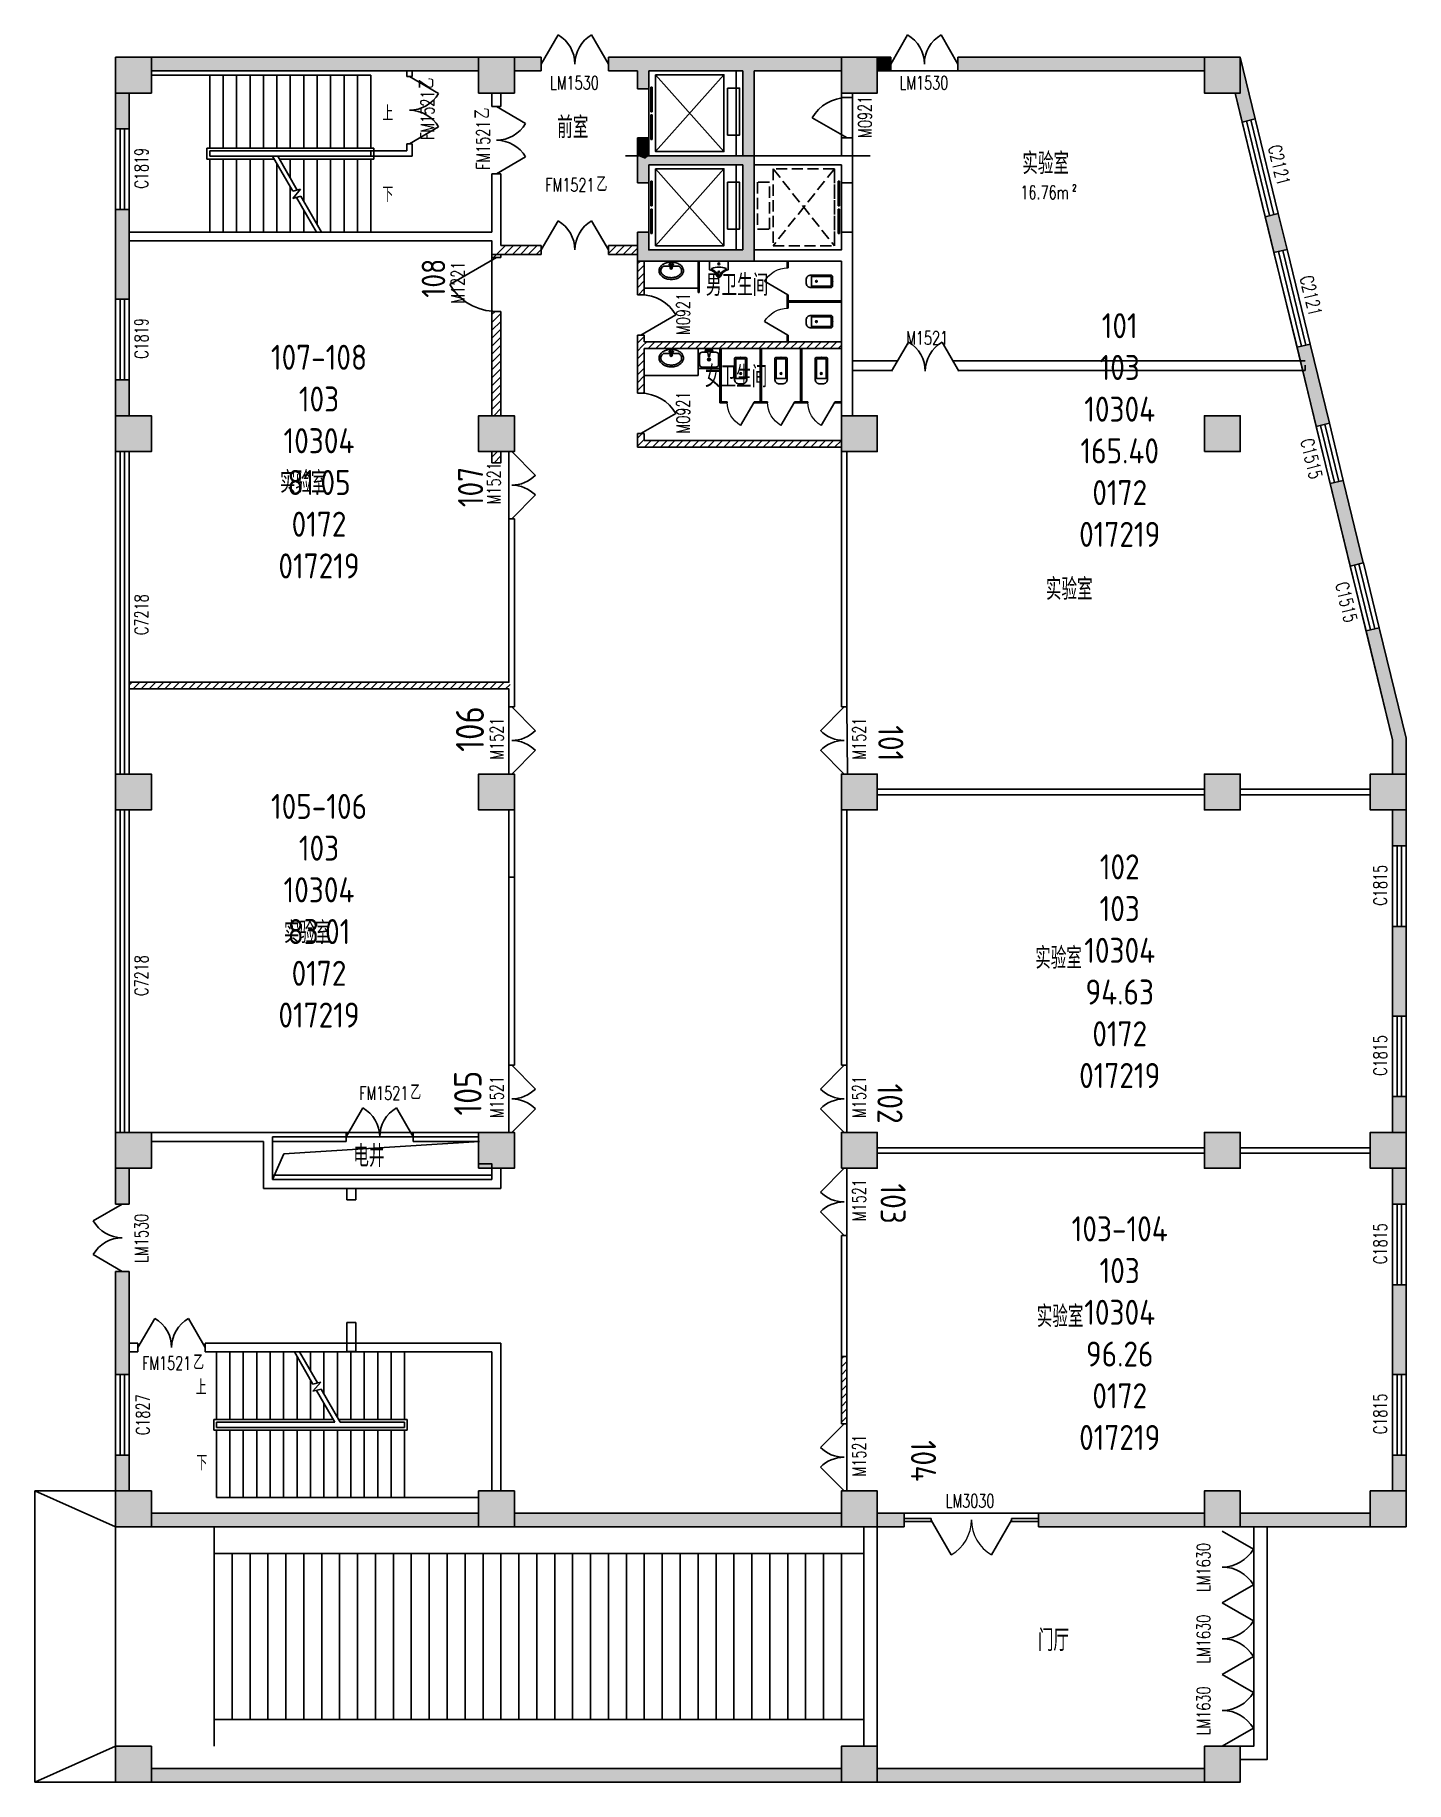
# Model space of a CAD drawing. Extents: x 202360 to 232960, y 235575 to 274575.
import ezdxf

# ---------------------------------------------------------------- set-up
doc = ezdxf.new("R2010")
doc.units = 0
doc.header["$LTSCALE"] = 1000
doc.header["$MEASUREMENT"] = 0
doc.linetypes.add('DASH', pattern=[0.35, 0.25, -0.1])
for name, color, linetype in [('_TCH_WIPEOUT', 7, 'Continuous'), ('bady', 30, 'Continuous'), ('name', 1, 'Continuous'), ('PUB_HATCH', 8, 'Continuous'), ('RM', 4, 'Continuous'), ('RM$', 5, 'Continuous'), ('RM$TXT', 5, 'Continuous')]:
    doc.layers.add(name, color=color, linetype=linetype)
doc.styles.add('_TCH_DIM', font='SIMPLEX', dxfattribs={"bigfont": 'GBCBIG'})
doc.styles.add('_TCH_SPACE', font='SIMPLEX', dxfattribs={"bigfont": 'GBCBIG'})
doc.styles.add('_TCH_WINDOW', font='SIMPLEX', dxfattribs={"bigfont": 'GBCBIG'})
doc.styles.get("Standard").update_dxf_attribs({"font": 'gbenor.shx', "bigfont": 'gbcbig.shx'})
pattern_1 = [(45, (0, 89.76), (-88.388383, 88.388383), [])]

msp = doc.modelspace()

# ---------------------------------------------------------------- texts
at = {"layer": 'bady', "color": 30, "style": '_TCH_WINDOW'}
for p in [(211267, 273376), (212510, 272706)]:
    msp.add_text('乙', height=338, rotation=90, dxfattribs=at).set_placement(p)
at = {"layer": 'bady', "color": 7, "style": '_TCH_DIM'}
for s, p in [('上', (210115, 272655)), ('下', (210115, 270845)), ('上', (205947, 244218)), ('下', (205965, 242533))]:
    msp.add_text(s, height=338, dxfattribs=at).set_placement(p)
at = {"layer": 'bady', "color": 30, "style": '_TCH_WINDOW', "width": 0.705882}
for p in [(211267, 272236), (212510, 271566)]:
    msp.add_text('FM1521', height=297.5, rotation=90, dxfattribs=at).set_placement(p)
at = {"layer": 'bady', "color": 30}
for s, p in [('实验室', (224396, 271464)), ('电井', (209465, 249308))]:
    msp.add_text(s, height=482.3, dxfattribs=at).set_placement(p)
at = {"layer": 'bady', "color": 30, "style": '_TCH_WINDOW', "width": 0.705882}
for p in [(213751, 271077), (209596, 250807), (204751, 244780)]:
    msp.add_text('FM1521', height=297.5, dxfattribs=at).set_placement(p)
at = {"layer": 'bady', "color": 30, "style": '_TCH_WINDOW'}
for p in [(214891, 271077), (210736, 250807), (205891, 244780)]:
    msp.add_text('乙', height=338, dxfattribs=at).set_placement(p)
at = {"layer": 'name', "color": 1, "style": '_TCH_SPACE'}
for s, p in [('男卫生间', (217337, 268749)), ('男卫生间', (217336, 268748)), ('女卫生间', (217313, 266706)), ('女卫生间', (217313, 266706))]:
    msp.add_text(s, height=482.3, dxfattribs=at).set_placement(p)
at = {"layer": 'name', "attachment_point": 1}
for s, width, insert, char_height, rotation in [('108', 5066, (210992, 268710), 525, 90), ('107', 5410, (211803, 264033), 560, 90), ('106', 2335, (211756, 258572), 624.8, 90), ('101', 3000.5, (221741, 259164), 560, 270), ('105', 169420, (211715, 250453), 612.5, 90), ('102', 3100.5, (221723, 251165), 560, 270), ('103', 3031, (221793, 248938), 560, 270), ('104', 3744, (222470, 243206), 560, 270)]:
    msp.add_mtext_dynamic_manual_height_columns(s, width=width, gutter_width=1750, heights=[0], dxfattribs=dict(at, insert=insert, char_height=char_height, rotation=rotation))
at = {"layer": 'RM$TXT', "insert": (226570, 263147), "char_height": 558.8, "attachment_point": 8}
msp.add_mtext('101^M^J103^M^J10304^M^J165.40^M^J0172^M^J017219^M^J', dxfattribs=at)

# ---------------------------------------------------------------- blocks, each defined once
blk = doc.blocks.new('_FZH')
blk.add_lwpolyline([(-0.5, -0.5), (0.5, -0.5), (0.5, 0.5), (-0.5, 0.5)], close=True)
at = {"layer": 'PUB_HATCH'}
blk.add_solid([(-0.5, -0.5), (0.5, -0.5), (-0.5, 0.5), (0.5, 0.5)], dxfattribs=at)
blk = doc.blocks.new('$DorLib2D$00000228')
at = {"color": 0}
blk.add_line((0.5, 0), (0, 0.866), dxfattribs=at)
blk.add_arc((0.5, 0), 1, 120, 180, dxfattribs=at)
blk = doc.blocks.new('$DorLib2D$00000127')
at = {"color": 0, "linetype": 'Continuous'}
for p, q in [((-0.033, 0.795, -93.75), (-0.533, 0.795, -93.75)), ((-0.533, 0.795, -93.75), (-0.533, 0.69, -93.75)), ((-0.033, 0.795, -93.75), (-0.033, 0.69, -93.75)), ((0.033, 0.795, -93.75), (0.033, 0.69, -93.75)), ((0.533, 0.795, -93.75), (0.033, 0.795, -93.75)), ((0.533, 0.795, -93.75), (0.533, 0.69, -93.75)), ((-0.033, 0.69, -93.75), (-0.533, 0.69, -93.75)), ((0.5, 0.5, -93.75), (-0.5, 0.5, -93.75)), ((0.533, 0.69, -93.75), (0.033, 0.69, -93.75))]:
    blk.add_line(p, q, dxfattribs=at)
blk = doc.blocks.new('$DorLib2D$00000231')
at = {"color": 0}
for p, q in [((-0.5, 0), (-0.25, 0.433)), ((0.5, 0), (0.25, 0.433))]:
    blk.add_line(p, q, dxfattribs=at)
for centre, start, end in [((-0.5, 0), 0, 60), ((0.5, 0), 120, 180)]:
    blk.add_arc(centre, 0.5, start, end, dxfattribs=at)
blk = doc.blocks.new('$WINLIB2D$00000001')
at = {"color": 0}
for points in [[(-0.5, 0.5), (-0.5, -0.5)], [(-0.5, 0.5), (0.5, 0.5)], [(0.5, -0.5), (0.5, 0.5)], [(0.5, 0.1667), (-0.5, 0.1667)], [(0.5, -0.1667), (-0.5, -0.1667)], [(-0.5, -0.5), (0.5, -0.5)]]:
    blk.add_lwpolyline(points, dxfattribs=at)
blk = doc.blocks.new('$DorLib2D$00000018')
for p, q in [((-0.299, 0.002), (-0.15, 0.26)), ((0.299, 0.002), (0.15, 0.26)), ((-0.5, 0.011), (-0.299, 0.011)), ((-0.299, 0.011), (-0.299, -0.011)), ((0.299, 0.011), (0.5, 0.011)), ((0.299, 0.011), (0.299, -0.011)), ((-0.5, -0.011), (-0.299, -0.011)), ((0.299, -0.011), (0.5, -0.011))]:
    blk.add_line(p, q)
at = {"lineweight": 13}
for centre, start, end in [((-0.3, 0), 0, 60), ((0.3, 0), 120, 180)]:
    blk.add_arc(centre, 0.3, start, end, dxfattribs=at)
blk = doc.blocks.new('$DorLib2D$00000116')
at = {"color": 0}
for p, q in [((-0.5, 0), (-0.146, 0.354)), ((0.5, 0), (0.146, 0.354))]:
    blk.add_line(p, q, dxfattribs=at)
for centre, start, end in [((-0.5, 0), 0, 45), ((0.5, 0), 135, 180)]:
    blk.add_arc(centre, 0.5, start, end, dxfattribs=at)
blk = doc.blocks.new('$lvtry$00000195')
at = {"color": 0}
for p, q in [((-165, -91), (-34, -91)), ((-17, -58), (-17, -48)), ((-16, -91), (-11, -91)), ((11, -91), (165, -91)), ((17, -58), (17, -48))]:
    blk.add_line(p, q, dxfattribs=at)
blk.add_lwpolyline([(273, -195, -0.132138), (254, -266, -0.106661), (193, -332, -0.083339), (108, -374, -0.072039), (0, -389, -0.072039), (-108, -374, -0.083339), (-193, -332, -0.106661), (-254, -266, -0.132138), (-273, -195, -0.132138), (-254, -124, -0.106661), (-193, -57, -0.083339), (-108, -16, -0.072039), (0, 0, -0.072039), (108, -16, -0.083339), (193, -57, -0.106661), (254, -124, -0.132138)], format="xyb", close=True, dxfattribs=at)
blk.add_circle((0, -58), 16.7, dxfattribs=at)
for centre, radius, start, end in [((-131, -195), 101, 149.8906, 180), ((-131, -195), 101, 180, 210.1094), ((-68, -231), 174, 128.9257, 149.8906), ((-68, -158), 174, 210.1094, 234.4623), ((-165, -111), 20, 90, 128.9257), ((-27, -100), 245, 234.4623, 253.5183), ((0, -9), 340, 253.5183, 270), ((-40, -49), 10.1, 106.6096, 258.1648), ((-64, 218), 259, 274.7069, 282.3732), ((-75, -228), 173, 71.36, 79.1873), ((-29, -95), 6.77, 155.344, 308.3224), ((-171, 3), 166, 324.8411, 338.1337), ((-171, 3), 170, 324.8411, 331.3523), ((-29, -95), 3.37, 155.344, 308.3224), ((100, -210), 170, 132.3141, 138.8253), ((100, -210), 166, 125.5327, 138.8253), ((0, -131), 25, 112.516, 67.484), ((-12, -74), 10.6, 201.8924, 261.774), ((0, -48), 16.7, 0, 180), ((-381, -131), 372, 2.3982, 6.7627), ((0, -111), 9.9, 201.7837, 338.2163), ((0, -9), 340, 270, 286.4817), ((64, 218), 259, 257.6268, 265.2931), ((381, -131), 372, 170.1008, 177.6018), ((75, -228), 173, 100.8127, 110.4191), ((40, -49), 10.1, 281.8352, 73.3904), ((27, -100), 245, 286.4817, 305.5377), ((165, -111), 20, 51.0743, 90), ((165, -111), 20, 51.0743, 90), ((68, -158), 174, 305.5377, 329.8906), ((68, -231), 174, 30.1094, 51.0743), ((131, -195), 101, 0, 30.1094), ((131, -195), 101, 329.8906, 0)]:
    blk.add_arc(centre, radius, start, end, dxfattribs=at)
for p in [(0, -58), (0, -131)]:
    blk.add_point(p, dxfattribs=at)
blk = doc.blocks.new('$lvtry$00000200')
at = {"color": 0}
for p, q in [((-110, -40, 0), (-110, -470, 0)), ((100, -30, 0), (-100, -30, 0)), ((110, -470, 0), (110, -40, 0))]:
    blk.add_line(p, q, dxfattribs=at)
at = {"color": 0, "elevation": 0}
blk.add_lwpolyline([(100, 0), (-100, 0, 0.414214), (-140, -40), (-140, -480, 0.414214), (-30, -590), (30, -590, 0.414214), (140, -480), (140, -40, 0.414214)], format="xyb", close=True, dxfattribs=at)
blk.add_lwpolyline([(140, -470), (-140, -470)], dxfattribs=at)
at = {"color": 0}
blk.add_circle((0, -359, 0), 20, dxfattribs=at)
for centre, start, end in [((-100, -40, 0), 90, 180), ((100, -40, 0), 0, 90)]:
    blk.add_arc(centre, 10, start, end, dxfattribs=at)
for p in [(0, 0), (0, -359, 0)]:
    blk.add_point(p, dxfattribs=at)
blk = doc.blocks.new('$TCHSYS$APDOOR2D')
blk.add_line((0.5, 0), (0, 0.866))
at = {"lineweight": 13}
blk.add_arc((0.5, 0), 1, 120, 180, dxfattribs=at)
blk = doc.blocks.new('$lvtry$00000188')
at = {"color": 0, "linetype": 'ByBlock'}
for p, q in [((-262, -437, 0), (-262, -175, 0)), ((-187, -100, 0), (-31, -100, 0)), ((-41, -53, 0), (-12, -225, 0)), ((-38, -50, 0), (38, -50, 0)), ((-12, -225, 0), (12, -225, 0)), ((12, -225, 0), (41, -53, 0)), ((31, -100, 0), (187, -100, 0)), ((262, -175, 0), (262, -437, 0)), ((187, -512, 0), (-187, -512, 0))]:
    blk.add_line(p, q, dxfattribs=at)
at = {"color": 0, "linetype": 'ByBlock', "elevation": 0}
blk.add_lwpolyline([(-262, 0, 0.414214), (-300, -37), (-300, -512, 0.414214), (-262, -549), (262, -549, 0.414214), (300, -512), (300, -37, 0.414214), (262, 0)], format="xyb", close=True, dxfattribs=at)
blk.add_lwpolyline([(262, -175, 0.414214), (187, -100)], format="xyb", dxfattribs=at)
at = {"color": 0, "linetype": 'ByBlock'}
for centre, radius in [((-80, -62, 0), 25), ((-80, -62, 0), 20), ((0, -300, 0), 37.4), ((80, -62, 0), 25), ((80, -62, 0), 20)]:
    blk.add_circle(centre, radius, dxfattribs=at)
for centre, radius, start, end in [((-187, -175, 0), 74.9, 90, 180), ((-187, -437, 0), 74.9, 180, 270), ((-38, -53, 0), 3, 90, 189.4623), ((38, -53, 0), 3, 350.5377, 90), ((187, -437, 0), 74.9, 270, 0)]:
    blk.add_arc(centre, radius, start, end, dxfattribs=at)
at = {"color": 0}
for p in [(0, -65, 0), (0, -300, 0)]:
    blk.add_point(p, dxfattribs=at)
blk = doc.blocks.new('$lvtry$00000223')
at = {"color": 0, "elevation": 0}
blk.add_lwpolyline([(-205, -191), (-205, 0), (205, 0), (205, -191, 0.268068), (51, -323, -0.317765), (0, -360, -0.317765), (-51, -323, 0.268068)], format="xyb", close=True, dxfattribs=at)
at = {"color": 0}
for centre in [(0, -60, 0), (0, -242, 0)]:
    blk.add_circle(centre, 20, dxfattribs=at)
for centre, radius, start, end in [((-152, -175, 0), 10, 114.1084, 248.1394), ((5, -526, 0), 395, 66.6675, 114.1084), ((-243, -401, 0), 233, 19.2639, 68.1394), ((0, -316, 0), 24, 199.2639, 269.4998), ((0, -316, 0), 24, 270.5002, 340.7361), ((243, -401, 0), 233, 110.4941, 160.7361), ((158, -173, 0), 10, 290.4941, 66.6675)]:
    blk.add_arc(centre, radius, start, end, dxfattribs=at)
for p in [(0, -60, 0), (0, -242, 0)]:
    blk.add_point(p, dxfattribs=at)

# ---------------------------------------------------------------- hatches: boundary and pattern name
at = {"layer": 'bady'}
for points in [[(204960, 274075), (204960, 273775), (210777, 273775), (210777, 274075)], [(212260, 273775), (212260, 274075), (210777, 274075), (210777, 273775)], [(213060, 274075), (213060, 273775), (213660, 273775), (213660, 274075)], [(216054, 274075), (215160, 274075), (215160, 273775), (215810, 273775), (215975, 273875)], [(215810, 273775), (215810, 273375), (216060, 273375), (216060, 273775), (215975, 273875)], [(218244, 273875), (218160, 274075), (216054, 274075), (215975, 273875), (216060, 273775), (218160, 273775)], [(220360, 273775), (220360, 274075), (218160, 274075), (218244, 273875), (218410, 273775)], [(218244, 271808), (218410, 271875), (218410, 273775), (218244, 273875), (218160, 273775), (218160, 271875)], [(221160, 274075), (221160, 273775), (221460, 273775), (221460, 274075)], [(228460, 273775), (228460, 274075), (222960, 274075), (222960, 273775)], [(229260, 274075), (229260, 273275), (229146, 273275), (229303, 272631), (229595, 272702)], [(204460, 273275), (204160, 273275), (204160, 272475), (204460, 272475)], [(216060, 271875), (216060, 272275), (215810, 272275), (215810, 271875), (215977, 271808)], [(215810, 271875), (215810, 271275), (216060, 271275), (216060, 271675), (215977, 271808)], [(215977, 271808), (216060, 271675), (218160, 271675), (218244, 271808), (218160, 271875), (216060, 271875)], [(218160, 269775), (218410, 269525), (218410, 271875), (218244, 271808), (218160, 271675)], [(204460, 268675), (204460, 270675), (204160, 270675), (204160, 268675)], [(229817, 270518), (230013, 269716), (230304, 269787), (230109, 270589)], [(216060, 269775), (216060, 270175), (215810, 270175), (215810, 269525)], [(216060, 269775), (215810, 269525), (218410, 269525), (218160, 269775)], [(230527, 267603), (230957, 265835), (231249, 265906), (230819, 267674)], [(204160, 266075), (204460, 266075), (204460, 266875), (204160, 266875)], [(231268, 264560), (231716, 262719), (232007, 262790), (231559, 264630)], [(232960, 258875), (232360, 261342), (232068, 261271), (232660, 258839)], [(232660, 258075), (232960, 258075), (232960, 258875), (232660, 258839)], [(232960, 257275), (232660, 257275), (232660, 256475), (232960, 256475)], [(232660, 254675), (232660, 252675), (232960, 252675), (232960, 254675)], [(232660, 250075), (232960, 250075), (232960, 250875), (232660, 250875)], [(204460, 249275), (204160, 249275), (204160, 248475), (204460, 248475)], [(232960, 249275), (232660, 249275), (232660, 248475), (232960, 248475)], [(204460, 244675), (204460, 246975), (204160, 246975), (204160, 244675)], [(232660, 246675), (232660, 244675), (232960, 244675), (232960, 246675)], [(204160, 242075), (204460, 242075), (204460, 242875), (204160, 242875)], [(232660, 242075), (232960, 242075), (232960, 242875), (232660, 242875)], [(212260, 241275), (212260, 241575), (204960, 241575), (204960, 241275)], [(220360, 241275), (220360, 241575), (213060, 241575), (213060, 241275)], [(221160, 241575), (221160, 241275), (221760, 241275), (221760, 241575)], [(228460, 241275), (228460, 241575), (224760, 241575), (224760, 241275)], [(232160, 241275), (232160, 241575), (229260, 241575), (229260, 241275)], [(220360, 235575), (220360, 235875), (204960, 235875), (204960, 235575)], [(228460, 235575), (228460, 235875), (221160, 235875), (221160, 235575)]]:
    msp.add_hatch(color=30, dxfattribs=at).paths.add_polyline_path(points)
h = msp.add_hatch(dxfattribs=at)
h.set_pattern_fill('普通砖', color=30, scale=50, style=0)
h.set_pattern_definition(pattern_1)
h.paths.add_polyline_path([(212560, 269675), (213660, 269675), (213660, 269875), (212760, 269875)])
h = msp.add_hatch(dxfattribs=at)
h.set_pattern_fill('普通砖', color=30, scale=50, style=0)
h.set_pattern_definition(pattern_1)
h.paths.add_polyline_path([(212560, 269675), (212560, 269603), (212760, 269603), (212760, 269675)])
h = msp.add_hatch(dxfattribs=at)
h.set_pattern_fill('普通砖', color=30, scale=50, style=0)
h.set_pattern_definition(pattern_1)
h.paths.add_polyline_path([(215810, 269875), (215160, 269875), (215160, 269675), (215810, 269675)])
h = msp.add_hatch(dxfattribs=at)
h.set_pattern_fill('普通砖', color=30, scale=50, style=0)
h.set_pattern_definition(pattern_1)
h.paths.add_polyline_path([(215810, 269525), (215810, 268775), (215960, 268775), (215960, 269525)])
h = msp.add_hatch(dxfattribs=at)
h.set_pattern_fill('普通砖', color=30, scale=50, style=0)
h.set_pattern_definition(pattern_1)
h.paths.add_polyline_path([(212760, 266075), (212760, 268403), (212560, 268403), (212560, 266075)])
h = msp.add_hatch(dxfattribs=at)
h.set_pattern_fill('普通砖', color=30, scale=50, style=0)
h.set_pattern_definition(pattern_1)
h.paths.add_polyline_path([(215960, 267725), (215960, 267875), (215810, 267875), (215810, 267650), (215910, 267650)])
h = msp.add_hatch(dxfattribs=at)
h.set_pattern_fill('普通砖', color=30, scale=50, style=0)
h.set_pattern_definition(pattern_1)
h.paths.add_polyline_path([(215810, 267650), (215810, 266575), (215960, 266575), (215960, 267575), (215910, 267650)])
h = msp.add_hatch(dxfattribs=at)
h.set_pattern_fill('普通砖', color=30, scale=50, style=0)
h.set_pattern_definition(pattern_1)
h.paths.add_polyline_path([(215910, 267650), (215960, 267575), (220360, 267575), (220360, 267725), (215960, 267725)])
h = msp.add_hatch(dxfattribs=at)
h.set_pattern_fill('普通砖', color=30, scale=50, style=0)
h.set_pattern_definition(pattern_1)
h.paths.add_polyline_path([(215960, 265525), (215960, 265675), (215810, 265675), (215810, 265375)])
h = msp.add_hatch(dxfattribs=at)
h.set_pattern_fill('普通砖', color=30, scale=50, style=0)
h.set_pattern_definition(pattern_1)
h.paths.add_polyline_path([(212760, 265275), (212560, 265275), (212560, 265025), (212760, 265025)])
h = msp.add_hatch(dxfattribs=at)
h.set_pattern_fill('普通砖', color=30, scale=50, style=0)
h.set_pattern_definition(pattern_1)
h.paths.add_polyline_path([(215960, 265525), (215810, 265375), (220360, 265375), (220360, 265525)])
h = msp.add_hatch(dxfattribs=at)
h.set_pattern_fill('普通砖', color=30, scale=50, style=0)
h.set_pattern_definition(pattern_1)
h.paths.add_polyline_path([(204460, 259975), (212940, 259975), (212980, 260050), (212940, 260125), (204460, 260125)])
h = msp.add_hatch(dxfattribs=at)
h.set_pattern_fill('普通砖', color=30, scale=50, style=0)
h.set_pattern_definition(pattern_1)
h.paths.add_polyline_path([(220360, 245075), (220360, 243575), (220480, 243575), (220480, 245075)])

# ---------------------------------------------------------------- linework, layer by layer
at = {"layer": 'bady', "color": 30}
for p, q in [((210777, 274075), (204960, 274075)), ((212260, 274075), (210777, 274075)), ((213660, 274075), (213060, 274075)), ((213660, 273775), (213660, 274075)), ((216054, 274075), (215160, 274075)), ((215160, 274075), (215160, 273775)), ((218160, 274075), (216054, 274075)), ((220360, 274075), (218160, 274075)), ((221460, 274075), (221160, 274075)), ((221460, 273775), (221460, 274075)), ((228460, 274075), (222960, 274075)), ((222960, 274075), (222960, 273775)), ((229595, 272702), (229260, 274075)), ((210777, 273775), (204960, 273775)), ((206260, 273675), (204960, 273675)), ((209860, 273675), (206260, 273675)), ((206260, 272045), (206260, 273675)), ((206260, 272045), (206260, 273675)), ((206560, 272045), (206560, 273675)), ((206860, 272045), (206860, 273675)), ((207160, 272045), (207160, 273675)), ((207460, 272045), (207460, 273675)), ((207760, 272045), (207760, 273675)), ((208060, 272045), (208060, 273675)), ((208360, 272045), (208360, 273675)), ((208660, 272045), (208660, 273675)), ((208960, 272045), (208960, 273675)), ((209260, 272045), (209260, 273675)), ((209560, 272045), (209560, 273675)), ((209860, 272045), (209860, 273675)), ((210660, 273775), (210660, 273645)), ((210660, 273645), (210780, 273645)), ((212260, 273775), (210777, 273775)), ((210780, 273645), (210780, 273775)), ((213060, 273775), (213660, 273775)), ((215160, 273775), (215810, 273775)), ((215810, 273775), (215810, 273375)), ((216060, 273375), (216060, 273775)), ((218160, 273775), (216060, 273775)), ((217736, 273686), (216213, 271969)), ((216213, 273686), (217736, 271969)), ((218160, 271875), (218160, 273775)), ((220360, 273775), (218410, 273775)), ((218410, 271875), (218410, 273775)), ((221160, 273775), (221460, 273775)), ((222960, 273775), (228460, 273775)), ((204160, 273275), (204160, 272475)), ((204460, 272475), (204460, 273275)), ((204460, 273275), (204460, 270175)), ((212560, 273275), (212560, 272975)), ((212760, 272975), (212760, 273275)), ((215810, 273375), (216060, 273375)), ((220360, 273275), (220360, 273175)), ((220360, 273175), (220610, 273175)), ((220610, 273175), (220610, 273275)), ((229146, 273275), (229303, 272631)), ((212560, 272975), (212760, 272975)), ((229303, 272631), (229595, 272702)), ((204160, 272475), (204460, 272475)), ((216060, 272275), (215810, 272275)), ((215810, 272275), (215810, 271875)), ((216060, 271875), (216060, 272275)), ((220610, 272275), (220360, 272275)), ((220360, 272275), (220360, 271875)), ((220610, 271875), (220610, 272275)), ((209920, 272045), (206200, 272045)), ((206200, 272045), (206200, 271805)), ((210660, 271985), (206260, 271985)), ((206260, 271865), (206260, 271985)), ((209860, 271985), (206260, 271985)), ((209860, 271985), (206260, 271985)), ((206260, 271985), (206260, 271865)), ((206260, 271865), (206260, 271985)), ((210780, 271865), (206260, 271865)), ((206260, 271865), (207665, 271865)), ((206260, 271865), (207665, 271865)), ((207665, 271865), (208115, 271084)), ((207780, 271865), (209860, 271865)), ((207780, 271865), (208215, 271111)), ((207780, 271865), (209860, 271865)), ((209860, 271865), (209860, 271985)), ((209860, 271985), (209860, 271865)), ((209920, 271805), (209920, 272045)), ((210780, 272145), (210660, 272145)), ((210660, 272145), (210660, 271985)), ((210780, 271865), (210780, 272145)), ((215539, 271875), (221000, 271875)), ((215810, 271875), (215810, 271275)), ((216060, 271875), (218160, 271875)), ((218410, 269525), (218410, 271875)), ((218410, 271875), (220360, 271875)), ((218410, 271875), (218410, 271675)), ((220610, 271275), (220610, 271875)), ((206200, 271805), (207699, 271805)), ((206260, 271805), (206260, 270175)), ((206260, 270175), (206260, 271805)), ((206560, 271805), (206560, 270175)), ((206860, 271805), (206860, 270175)), ((207160, 271805), (207160, 270175)), ((207460, 271805), (207460, 270175)), ((207760, 271699), (207760, 270175)), ((207815, 271805), (209920, 271805)), ((208060, 271805), (208060, 271380)), ((208360, 271805), (208360, 270860)), ((208660, 271805), (208660, 270341)), ((208960, 271805), (208960, 270175)), ((209260, 271805), (209260, 270175)), ((209560, 271805), (209560, 270175)), ((209860, 271805), (209860, 270175)), ((212760, 271475), (212560, 271475)), ((212560, 271475), (212560, 270175)), ((212760, 270175), (212760, 271475)), ((216060, 271275), (216060, 271675)), ((216060, 271675), (218160, 271675)), ((217736, 271586), (216213, 269869)), ((216213, 271586), (217736, 269869)), ((218160, 269775), (218160, 271675)), ((218410, 271675), (220360, 271675)), ((220360, 271675), (220360, 271275)), ((208060, 271180), (208060, 270175)), ((208115, 271084), (208288, 271131)), ((208288, 271131), (208115, 270925)), ((215810, 271275), (216060, 271275)), ((220360, 271275), (220610, 271275)), ((204460, 270675), (204160, 270675)), ((204160, 270675), (204160, 268675)), ((204460, 268675), (204460, 270675)), ((208115, 270925), (208295, 270973)), ((208195, 270946), (208641, 270175)), ((208295, 270973), (208756, 270175)), ((208360, 270660), (208360, 270175)), ((230109, 270589), (229817, 270518)), ((229817, 270518), (230013, 269716)), ((230304, 269787), (230109, 270589)), ((204460, 270175), (212560, 270175)), ((204460, 270175), (204460, 269975)), ((204460, 270175), (206260, 270175)), ((204460, 269975), (212560, 269975)), ((206260, 270175), (208641, 270175)), ((208756, 270175), (209860, 270175)), ((212560, 269675), (212560, 269975)), ((212760, 269875), (212760, 270175)), ((216060, 270175), (215810, 270175)), ((215810, 270175), (215810, 269525)), ((216060, 269775), (216060, 270175)), ((220610, 270175), (220360, 270175)), ((220360, 270175), (220360, 269775)), ((220610, 269775), (220610, 270175)), ((212560, 269675), (213660, 269675)), ((212560, 269675), (212560, 269603)), ((212760, 269675), (212560, 269675)), ((212560, 269603), (212760, 269603)), ((213660, 269875), (212760, 269875)), ((212760, 269603), (212760, 269675)), ((213660, 269675), (213660, 269875)), ((215810, 269875), (215160, 269875)), ((215160, 269875), (215160, 269675)), ((215160, 269675), (215810, 269675)), ((215810, 269675), (215810, 269875)), ((215810, 269525), (218410, 269525)), ((215810, 269525), (215810, 268775)), ((215960, 269525), (215810, 269525)), ((215960, 268775), (215960, 269525)), ((216060, 269775), (218160, 269775)), ((217161, 269525), (217161, 268825)), ((217186, 269525), (217161, 269525)), ((217186, 269525), (217186, 268825)), ((218410, 269775), (220360, 269775)), ((218410, 269775), (218410, 269525)), ((218410, 269525), (220360, 269525)), ((219148, 269525), (219148, 269375)), ((219173, 269525), (219148, 269525)), ((219173, 269375), (219173, 269525)), ((220360, 269525), (220360, 266075)), ((220610, 269775), (220610, 266075)), ((230013, 269716), (230304, 269787)), ((219148, 269375), (219173, 269375)), ((215810, 268775), (215960, 268775)), ((217186, 268825), (217161, 268825)), ((219173, 268775), (219148, 268775)), ((219148, 268775), (219148, 268625)), ((219173, 268638), (219173, 268775)), ((204160, 268675), (204460, 268675)), ((212760, 268403), (212560, 268403)), ((212560, 268403), (212560, 266075)), ((212760, 266075), (212760, 268403)), ((219148, 268625), (219148, 268475)), ((219148, 268475), (219173, 268475)), ((220360, 268638), (219173, 268638)), ((220360, 268612), (219173, 268612)), ((219173, 268475), (219173, 268612)), ((220360, 268612), (220360, 268638)), ((215960, 267875), (215810, 267875)), ((215810, 267875), (215810, 267650)), ((215810, 267650), (215810, 266575)), ((215960, 267725), (215960, 267875)), ((215960, 267725), (220360, 267725)), ((215960, 267575), (220360, 267575)), ((215960, 266575), (215960, 267575)), ((217648, 267575), (217648, 266362)), ((217673, 267575), (217648, 267575)), ((217673, 267575), (217673, 266387)), ((218548, 267575), (218548, 266387)), ((218573, 267575), (218548, 267575)), ((218573, 267575), (218573, 266387)), ((219173, 267875), (219148, 267875)), ((219148, 267875), (219148, 267725)), ((219148, 267725), (219173, 267725)), ((219173, 267725), (219173, 267875)), ((219448, 267575), (219448, 266387)), ((219473, 267575), (219448, 267575)), ((219473, 267575), (219473, 266387)), ((220360, 267725), (220360, 267575)), ((230819, 267674), (230527, 267603)), ((230527, 267603), (230957, 265835)), ((231249, 265906), (230819, 267674)), ((220610, 267303), (221617, 267303)), ((222844, 267303), (230708, 267303)), ((230708, 267203), (230708, 267083)), ((204460, 266875), (204160, 266875)), ((204160, 266875), (204160, 266075)), ((204460, 266075), (204460, 266875)), ((220610, 267083), (221490, 267083)), ((222230, 267083), (222231, 267083)), ((222971, 267083), (230708, 267083)), ((215810, 266575), (215960, 266575)), ((217810, 266387), (217673, 266387)), ((217810, 266362), (217810, 266387)), ((218548, 266387), (218410, 266387)), ((218410, 266387), (218410, 266362)), ((218710, 266387), (218573, 266387)), ((218710, 266362), (218710, 266387)), ((219448, 266387), (219310, 266387)), ((219310, 266387), (219310, 266362)), ((219610, 266387), (219473, 266387)), ((219610, 266362), (219610, 266387)), ((220360, 266387), (220210, 266387)), ((220210, 266387), (220210, 266362)), ((220360, 266362), (220360, 266387)), ((217648, 266362), (217810, 266362)), ((218410, 266362), (218560, 266362)), ((218560, 266362), (218710, 266362)), ((219310, 266362), (219460, 266362)), ((219460, 266362), (219610, 266362)), ((220210, 266362), (220360, 266362)), ((215960, 265675), (215810, 265675)), ((215810, 265675), (215810, 265375)), ((215960, 265525), (215960, 265675)), ((230957, 265835), (231249, 265906)), ((212560, 265025), (212560, 265275)), ((212760, 265025), (212760, 265275)), ((215810, 265375), (220360, 265375)), ((215960, 265525), (220360, 265525)), ((220360, 265275), (220360, 259575)), ((220480, 259575), (220480, 265275)), ((212560, 265025), (212760, 265025)), ((231559, 264630), (231268, 264560)), ((231268, 264560), (231716, 262719)), ((232007, 262790), (231559, 264630)), ((213060, 263775), (212940, 263775)), ((212940, 263775), (212940, 260125)), ((213060, 260050), (213060, 263775)), ((231716, 262719), (232007, 262790)), ((232360, 261342), (232068, 261271)), ((232960, 258875), (232360, 261342)), ((232068, 261271), (232660, 258839)), ((204460, 260125), (212940, 260125)), ((204460, 260125), (204460, 259975)), ((204460, 259975), (212940, 259975)), ((212940, 259975), (212940, 259575)), ((213060, 259575), (213060, 260050)), ((212940, 259575), (213060, 259575)), ((220360, 259575), (220480, 259575)), ((232660, 258839), (232660, 258075)), ((232960, 258875), (232960, 258075)), ((221160, 257735), (228460, 257735)), ((221160, 257615), (228460, 257615)), ((229260, 257735), (232160, 257735)), ((229260, 257615), (232160, 257615)), ((212940, 257275), (212940, 255775)), ((213060, 255775), (213060, 257275)), ((220360, 257275), (220360, 251575)), ((220480, 251575), (220480, 257275)), ((232660, 257275), (232660, 256475)), ((232960, 256475), (232960, 257275)), ((232660, 256475), (232960, 256475)), ((212940, 255775), (212940, 251575)), ((213060, 255775), (212940, 255775)), ((213060, 251575), (213060, 255775)), ((232660, 254675), (232660, 252675)), ((232960, 254675), (232660, 254675)), ((232960, 252675), (232960, 254675)), ((232660, 252675), (232960, 252675)), ((212940, 251575), (213060, 251575)), ((220360, 251575), (220480, 251575)), ((232960, 250875), (232660, 250875)), ((232660, 250875), (232660, 250075)), ((232960, 250075), (232960, 250875)), ((207660, 250075), (204960, 250075)), ((209305, 250075), (207660, 250075)), ((209305, 249875), (209305, 250075)), ((212260, 250075), (210805, 250075)), ((210805, 250075), (210805, 249875)), ((207460, 249875), (204960, 249875)), ((207460, 249875), (207460, 248825)), ((207660, 249875), (209305, 249875)), ((207660, 249875), (207660, 249025)), ((210805, 249875), (212260, 249875)), ((221160, 249735), (228460, 249735)), ((221160, 249615), (228460, 249615)), ((229260, 249735), (232160, 249735)), ((229260, 249615), (232160, 249615)), ((204160, 249275), (204160, 248475)), ((204460, 248475), (204460, 249275)), ((212560, 249025), (212560, 249275)), ((212760, 248825), (212760, 249275)), ((232660, 249275), (232660, 248475)), ((232960, 248475), (232960, 249275)), ((207460, 248825), (212760, 248825)), ((207660, 249025), (212560, 249025)), ((209320, 248571), (209320, 248827)), ((209320, 248827), (209520, 248827)), ((209520, 248571), (209520, 248827)), ((204160, 248475), (204460, 248475)), ((209320, 248571), (209520, 248571)), ((232660, 248475), (232960, 248475)), ((220480, 247775), (220360, 247775)), ((220360, 247775), (220360, 245075)), ((220480, 245075), (220480, 247775)), ((204460, 246975), (204160, 246975)), ((204160, 246975), (204160, 244675)), ((204460, 244675), (204460, 246975)), ((232660, 246675), (232660, 244675)), ((232960, 246675), (232660, 246675)), ((232960, 244675), (232960, 246675)), ((209320, 245184), (209320, 245834)), ((209320, 245834), (209520, 245834)), ((209520, 245184), (209520, 245834)), ((204660, 245375), (204460, 245375)), ((204460, 245375), (204460, 245175)), ((204660, 245175), (204660, 245375)), ((212760, 245375), (206160, 245375)), ((206160, 245375), (206160, 245175)), ((212760, 242075), (212760, 245375)), ((204460, 245175), (204660, 245175)), ((206160, 245175), (212560, 245175)), ((206410, 245175), (208151, 245175)), ((206410, 245175), (206410, 243670)), ((206710, 245175), (206710, 243670)), ((207010, 245175), (207010, 243670)), ((207310, 245175), (207310, 243670)), ((207610, 245175), (207610, 243670)), ((207910, 245175), (207910, 243670)), ((208151, 245175), (208565, 244457)), ((208210, 245072), (208210, 243670)), ((208266, 245175), (210610, 245175)), ((208266, 245175), (208665, 244484)), ((208510, 245175), (208510, 244752)), ((208810, 245175), (208810, 244233)), ((209110, 245175), (209110, 243713)), ((209320, 245184), (209520, 245184)), ((209410, 245175), (209410, 243670)), ((209710, 245175), (209710, 243670)), ((210010, 245175), (210010, 243670)), ((210310, 245175), (210310, 243670)), ((210610, 245175), (210610, 243670)), ((212560, 245175), (210610, 245175)), ((210610, 245175), (210610, 243670)), ((212560, 242075), (212560, 245175)), ((212560, 242075), (212560, 245175)), ((220360, 245075), (220480, 245075)), ((220360, 245075), (220360, 243575)), ((220480, 245075), (220360, 245075)), ((220480, 243575), (220480, 245075)), ((204160, 244675), (204460, 244675)), ((208510, 244552), (208510, 243670)), ((232660, 244675), (232960, 244675)), ((208565, 244457), (208738, 244503)), ((208738, 244503), (208565, 244297)), ((208565, 244297), (208745, 244345)), ((208645, 244319), (209054, 243610)), ((208745, 244345), (209170, 243610)), ((208810, 244033), (208810, 243670)), ((206350, 243430), (206350, 243670)), ((206350, 243670), (209020, 243670)), ((210670, 243430), (206350, 243430)), ((206410, 243610), (209054, 243610)), ((206410, 243490), (206410, 243610)), ((206410, 243610), (209054, 243610)), ((206410, 243610), (206410, 243490)), ((210610, 243490), (206410, 243490)), ((210610, 243490), (206410, 243490)), ((206410, 241925), (206410, 243430)), ((206710, 241925), (206710, 243430)), ((207010, 241925), (207010, 243430)), ((207310, 241925), (207310, 243430)), ((207610, 241925), (207610, 243430)), ((207910, 241925), (207910, 243430)), ((208210, 241925), (208210, 243430)), ((208510, 241925), (208510, 243430)), ((208810, 241925), (208810, 243430)), ((209110, 241925), (209110, 243430)), ((209135, 243670), (210670, 243670)), ((209170, 243610), (210610, 243610)), ((209170, 243610), (210610, 243610)), ((209410, 241925), (209410, 243430)), ((209710, 241925), (209710, 243430)), ((210010, 241925), (210010, 243430)), ((210310, 241925), (210310, 243430)), ((210610, 243610), (210610, 243490)), ((210610, 243610), (210610, 243490)), ((210610, 241925), (210610, 243430)), ((210610, 243430), (210610, 241925)), ((210670, 243670), (210670, 243430)), ((220360, 243575), (220480, 243575)), ((204460, 242875), (204160, 242875)), ((204160, 242875), (204160, 242075)), ((204460, 242075), (204460, 242875)), ((232960, 242875), (232660, 242875)), ((232660, 242875), (232660, 242075)), ((232960, 242075), (232960, 242875)), ((204160, 241275), (202360, 242075)), ((210610, 241925), (206410, 241925)), ((210610, 241925), (212260, 241925)), ((204960, 241575), (212260, 241575)), ((213060, 241575), (220360, 241575)), ((221760, 241575), (221160, 241575)), ((221760, 241275), (221760, 241575)), ((228460, 241575), (224760, 241575)), ((224760, 241575), (224760, 241275)), ((229260, 241575), (232160, 241575)), ((204160, 241275), (204160, 236375)), ((204960, 241275), (212260, 241275)), ((206360, 241275), (206360, 236375)), ((213060, 241275), (220360, 241275)), ((220860, 236375), (220860, 241275)), ((221160, 241275), (221760, 241275)), ((221160, 236375), (221160, 241275)), ((224760, 241275), (228460, 241275)), ((229260, 241275), (232160, 241275)), ((206360, 240675), (220860, 240675)), ((206760, 240675), (206760, 236975)), ((207160, 240675), (207160, 236975)), ((207560, 240675), (207560, 236975)), ((207960, 240675), (207960, 236975)), ((208360, 240675), (208360, 236975)), ((208760, 240675), (208760, 236975)), ((209160, 240675), (209160, 236975)), ((209560, 240675), (209560, 236975)), ((209960, 240675), (209960, 236975)), ((210360, 240675), (210360, 236975)), ((210760, 240675), (210760, 236975)), ((211160, 240675), (211160, 236975)), ((211560, 240675), (211560, 236975)), ((211960, 240675), (211960, 236975)), ((212360, 240675), (212360, 236975)), ((212760, 240675), (212760, 236975)), ((213160, 240675), (213160, 236975)), ((213560, 240675), (213560, 236975)), ((213960, 240675), (213960, 236975)), ((214360, 240675), (214360, 236975)), ((214760, 240675), (214760, 236975)), ((215160, 240675), (215160, 236975)), ((215560, 240675), (215560, 236975)), ((215960, 240675), (215960, 236975)), ((216360, 240675), (216360, 236975)), ((216760, 240675), (216760, 236975)), ((217160, 240675), (217160, 236975)), ((217560, 240675), (217560, 236975)), ((217960, 240675), (217960, 236975)), ((218360, 240675), (218360, 236975)), ((218760, 240675), (218760, 236975)), ((219160, 240675), (219160, 236975)), ((219560, 240675), (219560, 236975)), ((219960, 240675), (219960, 236975)), ((220360, 240675), (220360, 236975)), ((206360, 236975), (220860, 236975)), ((204160, 236375), (202360, 235575)), ((204960, 235875), (220360, 235875)), ((204960, 235575), (220360, 235575)), ((221160, 235875), (228460, 235875)), ((221160, 235575), (228460, 235575))]:
    msp.add_line(p, q, dxfattribs=at)
at = {"layer": 'bady', "color": 30, "linetype": 'DASH'}
for p, q in [((218834, 271586), (220201, 269869)), ((220201, 271586), (218834, 269869)), ((220201, 271586), (220201, 269869))]:
    msp.add_line(p, q, dxfattribs=at)
at = {"layer": 'bady', "color": 30}
for points in [[(216213, 273686), (217736, 273686), (217736, 271969), (216213, 271969)], [(217818, 273388), (218085, 273388), (218085, 272340), (217818, 272340)], [(216213, 271586), (217736, 271586), (217736, 269869), (216213, 269869)], [(217818, 271288), (218085, 271288), (218085, 270240), (217818, 270240)], [(217161, 269525), (215960, 269525), (215960, 268925), (217161, 268925)], [(217161, 267575), (215960, 267575), (215960, 266975), (217161, 266975)]]:
    msp.add_lwpolyline(points, close=True, dxfattribs=at)
for points in [[(210010, 272830, 0, 0, 0), (205360, 272830, 0, 0, 0), (205360, 271020, 0, 0, 0), (207760, 271020, 80, 0, 0), (208060, 271020, 0, 0, 0)], [(210010, 271020, 0, 0, 0), (208660, 271020, 80, 0, 0), (208360, 271020, 0, 0, 0)], [(206260, 244393, 0, 0, 0), (208210, 244393, 80, 0, 0), (208510, 244393, 0, 0, 0)], [(206260, 242708, 0, 0, 0), (211585, 242708, 0, 0, 0), (211585, 244393, 0, 0, 0), (209110, 244393, 80, 0, 0), (208810, 244393, 0, 0, 0)]]:
    msp.add_lwpolyline(points, format="xyseb", dxfattribs=at)
at = {"layer": 'bady', "color": 30, "linetype": 'DASH'}
for points in [[(220201, 271586), (218834, 271586), (218834, 269869), (220201, 269869)], [(218753, 271288), (218486, 271288), (218486, 270240), (218753, 270240)]]:
    msp.add_lwpolyline(points, close=True, dxfattribs=at)
at = {"layer": 'bady', "color": 30}
for points in [[(212284, 249875), (207918, 249598), (207660, 249025)], [(204160, 235575), (202660, 235575), (202360, 235575), (202360, 242075), (204160, 242075)], [(229260, 236375), (229560, 236375), (229560, 241275)], [(229260, 236075), (229860, 236075), (229860, 241275)]]:
    msp.add_lwpolyline(points, dxfattribs=at)
at = {"layer": 'RM'}
for points in [[(216060, 273775), (218010, 273775), (218010, 271875), (216060, 271875)], [(218410, 273775), (220360, 273775), (220360, 271875), (218410, 271875)], [(216060, 271675), (218010, 271675), (218010, 269775), (216060, 269775)], [(218410, 271675), (220360, 271675), (220360, 269775), (218410, 269775)], [(207660, 249975), (207660, 249125), (212560, 249125), (212560, 249375), (212260, 249375), (212260, 249975)]]:
    msp.add_lwpolyline(points, close=True, dxfattribs=at)
at = {"layer": 'RM$'}
for points in [[(204460, 269975), (212560, 269975), (212560, 266075), (212260, 266075), (212260, 265275), (212560, 265275), (212560, 265025), (212760, 265025), (212760, 265275), (212940, 265275), (212940, 260125), (204460, 260125), (204460, 265275), (204960, 265275), (204960, 266075), (204460, 266075)], [(204460, 259975), (212940, 259975), (212940, 258075), (212260, 258075), (212260, 257275), (212940, 257275), (212940, 251575), (212940, 250075), (204460, 250075), (204460, 257275), (204960, 257275), (204960, 258075), (204460, 258075)], [(221160, 257615), (228460, 257615), (228460, 257275), (229260, 257275), (229260, 257615), (232160, 257615), (232160, 257275), (232660, 257275), (232660, 250075), (232160, 250075), (232160, 249735), (229260, 249735), (229260, 250075), (228460, 250075), (228460, 249735), (221160, 249735), (221160, 250075), (220480, 250075), (220480, 257275), (221160, 257275)], [(221160, 241575), (228460, 241575), (228460, 242075), (229260, 242075), (229260, 241575), (232160, 241575), (232160, 242075), (232660, 242075), (232660, 249275), (232160, 249275), (232160, 249615), (229260, 249615), (229260, 249275), (228460, 249275), (228460, 249615), (221160, 249615), (221160, 249275), (220480, 249275), (220480, 242075), (221160, 242075)]]:
    msp.add_lwpolyline(points, close=True, dxfattribs=at)

# ---------------------------------------------------------------- block references
at = {"layer": 'bady', "color": 30}
ref = msp.add_blockref('$DorLib2D$00000231', (214410, 273925), dxfattribs=dict(at, xscale=1500, yscale=-1500, zscale=300, rotation=180))
ref.add_attrib('A', 'LM1530', (213855, 273359), dxfattribs={"color": 30, "height": 297.5, "style": '_TCH_WINDOW', "width": 0.705882})
ref = msp.add_blockref('$DorLib2D$00000231', (222210, 273925), dxfattribs=dict(at, xscale=1500, yscale=-1500, zscale=300, rotation=180))
ref.add_attrib('A', 'LM1530', (221655, 273359), dxfattribs={"color": 30, "height": 297.5, "style": '_TCH_WINDOW', "width": 0.705882})
for name, p, xscale, yscale, zscale in [('_FZH', (204560, 273675), 800, 800, 800), ('_FZH', (212660, 273675), 800, 800, 800), ('_FZH', (220760, 273675), 800, 800, 800), ('_FZH', (228860, 273675), 800, 800, 800), ('$DorLib2D$00000231', (214410, 269775), 1500, 1500, 200), ('$lvtry$00000188', (217404, 267575), 0.8129674145164402, 0.8129674145164402, 0.8129674145164402), ('_FZH', (204560, 265675), 800, 800, 800), ('_FZH', (212660, 265675), 800, 800, 800), ('_FZH', (220760, 265675), 800, 800, 800), ('_FZH', (228860, 265675), 800, 800, 800), ('_FZH', (204560, 257675), 800, 800, 800), ('_FZH', (212660, 257675), 800, 800, 800), ('_FZH', (220760, 257675), 800, 800, 800), ('_FZH', (228860, 257675), 800, 800, 800), ('_FZH', (232560, 257675), 800, 800, 800), ('_FZH', (204560, 249675), 800, 800, 800), ('_FZH', (212660, 249675), 800, 800, 800), ('_FZH', (220760, 249675), 800, 800, 800), ('_FZH', (228860, 249675), 800, 800, 800), ('_FZH', (232560, 249675), 800, 800, 800), ('_FZH', (204560, 241675), 800, 800, 800), ('_FZH', (212660, 241675), 800, 800, 800), ('_FZH', (220760, 241675), 800, 800, 800), ('_FZH', (228860, 241675), 800, 800, 800), ('_FZH', (232560, 241675), 800, 800, 800), ('_FZH', (204560, 235975), 800, 800, 800), ('_FZH', (220760, 235975), 800, 800, 800), ('_FZH', (228860, 235975), 800, 800, 800)]:
    msp.add_blockref(name, p, dxfattribs=dict(at, xscale=xscale, yscale=yscale, zscale=zscale))
for name, p, xscale, yscale, zscale, rotation in [('$DorLib2D$00000231', (210720, 272895), -1500, 1500, 120, 270), ('$DorLib2D$00000127', (215935, 272825), 1100, 250, 250, 270), ('$DorLib2D$00000231', (212660, 272225), 1500, -1500, 200, 90), ('$DorLib2D$00000127', (215935, 270725), 1100, 250, 250, 270), ('$DorLib2D$00000127', (220485, 270725), 1100, -250, 250, 270), ('$TCHSYS$APDOOR2D', (219160, 269075), 600, -600, 25, 270), ('$TCHSYS$APDOOR2D', (219160, 268175), 600, -600, 25, 270), ('$TCHSYS$APDOOR2D', (218110, 266375), -600, 600, 25, 180), ('$TCHSYS$APDOOR2D', (219010, 266375), -600, 600, 25, 180), ('$TCHSYS$APDOOR2D', (219910, 266375), -600, 600, 25, 180), ('$DorLib2D$00000231', (210055, 249975), -1500, -1500, 200, 180), ('$DorLib2D$00000231', (205410, 245275), -1500, -1500, 200, 180)]:
    msp.add_blockref(name, p, dxfattribs=dict(at, xscale=xscale, yscale=yscale, zscale=zscale, rotation=rotation))
ref = msp.add_blockref('$DorLib2D$00000228', (220485, 272725), dxfattribs=dict(at, xscale=900, yscale=-900, zscale=250, rotation=270))
ref.add_attrib('A', 'M0921', (221034, 272280), dxfattribs={"color": 30, "height": 297.5, "rotation": 90, "style": '_TCH_WINDOW', "width": 0.705882})
ref = msp.add_blockref('$WINLIB2D$00000001', (229706, 271610), dxfattribs=dict(at, xscale=-2175, yscale=-300, zscale=300, rotation=283.6809253593194))
ref.add_attrib('A', 'C2121', (229877, 272074), dxfattribs={"color": 30, "height": 297.5, "rotation": 283.6809, "style": '_TCH_WINDOW', "width": 0.705882})
ref = msp.add_blockref('$WINLIB2D$00000001', (204310, 271575), dxfattribs=dict(at, xscale=-1800, yscale=300, zscale=300, rotation=90))
ref.add_attrib('A', 'C1819', (204884, 271145), dxfattribs={"color": 30, "height": 297.5, "rotation": 90, "style": '_TCH_WINDOW', "width": 0.705882})
ref = msp.add_blockref('$DorLib2D$00000228', (212660, 269003), dxfattribs=dict(at, xscale=1200, yscale=1200, zscale=200, rotation=90))
ref.add_attrib('A', 'M1221', (211950, 268578), dxfattribs={"color": 30, "height": 297.5, "rotation": 90, "style": '_TCH_WINDOW', "width": 0.705882})
for name, p, rotation in [('$lvtry$00000195', (216561, 269505), 359.9999999999999), ('$lvtry$00000200', (220160, 269075), 270), ('$lvtry$00000200', (220160, 268175), 270), ('$lvtry$00000195', (216561, 267555), 359.9999999999999)]:
    msp.add_blockref(name, p, dxfattribs=dict(at, rotation=rotation))
for name, p in [('$lvtry$00000223', (217623, 269525)), ('$lvtry$00000200', (218110, 267375)), ('$lvtry$00000200', (219010, 267375)), ('$lvtry$00000200', (219910, 267375))]:
    msp.add_blockref(name, p, dxfattribs=at)
ref = msp.add_blockref('$WINLIB2D$00000001', (230416, 268695), dxfattribs=dict(at, xscale=-2175, yscale=-300, zscale=300, rotation=283.6809253593193))
ref.add_attrib('A', 'C2121', (230587, 269159), dxfattribs={"color": 30, "height": 297.5, "rotation": 283.6809, "style": '_TCH_WINDOW', "width": 0.705882})
ref = msp.add_blockref('$DorLib2D$00000228', (215885, 268325), dxfattribs=dict(at, xscale=-900, yscale=-900, zscale=150, rotation=90))
ref.add_attrib('A', 'M0921', (216975, 267880), dxfattribs={"color": 30, "height": 297.5, "rotation": 90, "style": '_TCH_WINDOW', "width": 0.705882})
ref = msp.add_blockref('$WINLIB2D$00000001', (204310, 267775), dxfattribs=dict(at, xscale=-1800, yscale=300, zscale=300, rotation=90))
ref.add_attrib('A', 'C1819', (204884, 267345), dxfattribs={"color": 30, "height": 297.5, "rotation": 90, "style": '_TCH_WINDOW', "width": 0.705882})
ref = msp.add_blockref('$DorLib2D$00000231', (222230, 267067), dxfattribs=dict(at, xscale=1500, yscale=1500, zscale=100))
ref.add_attrib('A', 'M1521', (221805, 267661), dxfattribs={"color": 30, "height": 297.5, "style": '_TCH_WINDOW', "width": 0.705882})
ref = msp.add_blockref('$DorLib2D$00000228', (215885, 266125), dxfattribs=dict(at, xscale=-900, yscale=-900, zscale=150, rotation=90))
ref.add_attrib('A', 'M0921', (216975, 265680), dxfattribs={"color": 30, "height": 297.5, "rotation": 90, "style": '_TCH_WINDOW', "width": 0.705882})
ref = msp.add_blockref('$WINLIB2D$00000001', (231258, 265233), dxfattribs=dict(at, xscale=1313.111816601872, yscale=-300, zscale=300, rotation=283.6809253593194))
ref.add_attrib('A', 'C1515', (230598, 265520), dxfattribs={"color": 30, "height": 297.5, "rotation": 283.6809, "style": '_TCH_WINDOW', "width": 0.705882})
ref = msp.add_blockref('$WINLIB2D$00000001', (204310, 261675), dxfattribs=dict(at, xscale=-7200, yscale=300, zscale=300, rotation=90))
ref.add_attrib('A', 'C7218', (204884, 261180), dxfattribs={"color": 30, "height": 297.5, "rotation": 90, "style": '_TCH_WINDOW', "width": 0.705882})
ref = msp.add_blockref('$DorLib2D$00000116', (213000, 264525), dxfattribs=dict(at, xscale=1500, yscale=1500, zscale=120, rotation=270))
ref.add_attrib('A', 'M1521', (212753, 264100), dxfattribs={"color": 30, "height": 297.5, "rotation": 90, "style": '_TCH_WINDOW', "width": 0.705882})
ref = msp.add_blockref('$WINLIB2D$00000001', (232038, 262030), dxfattribs=dict(at, xscale=1490.929126772496, yscale=-300, zscale=300, rotation=283.6809253593194))
ref.add_attrib('A', 'C1515', (231378, 262317), dxfattribs={"color": 30, "height": 297.5, "rotation": 283.6809, "style": '_TCH_WINDOW', "width": 0.705882})
ref = msp.add_blockref('$DorLib2D$00000116', (213000, 258825), dxfattribs=dict(at, xscale=1500, yscale=1500, zscale=120, rotation=270))
ref.add_attrib('A', 'M1521', (212814, 258400), dxfattribs={"color": 30, "height": 297.5, "rotation": 90, "style": '_TCH_WINDOW', "width": 0.705882})
ref = msp.add_blockref('$DorLib2D$00000116', (220420, 258825), dxfattribs=dict(at, xscale=1500, yscale=-1500, zscale=120, rotation=270))
ref.add_attrib('A', 'M1521', (220904, 258400), dxfattribs={"color": 30, "height": 297.5, "rotation": 90, "style": '_TCH_WINDOW', "width": 0.705882})
ref = msp.add_blockref('$WINLIB2D$00000001', (204310, 253675), dxfattribs=dict(at, xscale=-7200, yscale=300, zscale=300, rotation=90))
ref.add_attrib('A', 'C7218', (204884, 253123), dxfattribs={"color": 30, "height": 297.5, "rotation": 90, "style": '_TCH_WINDOW', "width": 0.705882})
ref = msp.add_blockref('$WINLIB2D$00000001', (232810, 255575), dxfattribs=dict(at, xscale=-1800, yscale=300, zscale=300, rotation=270))
ref.add_attrib('A', 'C1815', (232534, 255140), dxfattribs={"color": 30, "height": 297.5, "rotation": 90, "style": '_TCH_WINDOW', "width": 0.705882})
ref = msp.add_blockref('$WINLIB2D$00000001', (232810, 251775), dxfattribs=dict(at, xscale=-1800, yscale=300, zscale=300, rotation=270))
ref.add_attrib('A', 'C1815', (232534, 251340), dxfattribs={"color": 30, "height": 297.5, "rotation": 90, "style": '_TCH_WINDOW', "width": 0.705882})
ref = msp.add_blockref('$DorLib2D$00000116', (213000, 250825), dxfattribs=dict(at, xscale=1500, yscale=1500, zscale=120, rotation=270))
ref.add_attrib('A', 'M1521', (212814, 250400), dxfattribs={"color": 30, "height": 297.5, "rotation": 90, "style": '_TCH_WINDOW', "width": 0.705882})
ref = msp.add_blockref('$DorLib2D$00000116', (220420, 250825), dxfattribs=dict(at, xscale=1500, yscale=-1500, zscale=120, rotation=270))
ref.add_attrib('A', 'M1521', (220904, 250400), dxfattribs={"color": 30, "height": 297.5, "rotation": 90, "style": '_TCH_WINDOW', "width": 0.705882})
ref = msp.add_blockref('$DorLib2D$00000116', (220420, 248525), dxfattribs=dict(at, xscale=1500, yscale=-1500, zscale=120, rotation=270))
ref.add_attrib('A', 'M1521', (220904, 248100), dxfattribs={"color": 30, "height": 297.5, "rotation": 90, "style": '_TCH_WINDOW', "width": 0.705882})
ref = msp.add_blockref('$DorLib2D$00000231', (204310, 247725), dxfattribs=dict(at, xscale=-1500, yscale=1500, zscale=300, rotation=90))
ref.add_attrib('A', 'LM1530', (204884, 247170), dxfattribs={"color": 30, "height": 297.5, "rotation": 90, "style": '_TCH_WINDOW', "width": 0.705882})
ref = msp.add_blockref('$WINLIB2D$00000001', (232810, 247575), dxfattribs=dict(at, xscale=-1800, yscale=300, zscale=300, rotation=270))
ref.add_attrib('A', 'C1815', (232534, 247140), dxfattribs={"color": 30, "height": 297.5, "rotation": 90, "style": '_TCH_WINDOW', "width": 0.705882})
ref = msp.add_blockref('$WINLIB2D$00000001', (204310, 243775), dxfattribs=dict(at, xscale=-1800, yscale=-300, zscale=300, rotation=90))
ref.add_attrib('A', 'C1827', (204916, 243320), dxfattribs={"color": 30, "height": 297.5, "rotation": 90, "style": '_TCH_WINDOW', "width": 0.705882})
ref = msp.add_blockref('$WINLIB2D$00000001', (232810, 243775), dxfattribs=dict(at, xscale=-1800, yscale=300, zscale=300, rotation=270))
ref.add_attrib('A', 'C1815', (232534, 243340), dxfattribs={"color": 30, "height": 297.5, "rotation": 90, "style": '_TCH_WINDOW', "width": 0.705882})
ref = msp.add_blockref('$DorLib2D$00000116', (220420, 242825), dxfattribs=dict(at, xscale=-1500, yscale=1500, zscale=120, rotation=90))
ref.add_attrib('A', 'M1521', (220904, 242400), dxfattribs={"color": 30, "height": 297.5, "rotation": 90, "style": '_TCH_WINDOW', "width": 0.705882})
ref = msp.add_blockref('$DorLib2D$00000018', (223260, 241425), dxfattribs=dict(at, xscale=-3000, yscale=-3000, zscale=300))
ref.add_attrib('A', 'LM3030', (222685, 241701), dxfattribs={"color": 30, "height": 297.5, "style": '_TCH_WINDOW', "width": 0.705882})
ref = msp.add_blockref('$DorLib2D$00000231', (228860, 240375), dxfattribs=dict(at, xscale=1600, yscale=-1600, zscale=100, rotation=89.99999999999999))
ref.add_attrib('A', 'LM1630', (228591, 239820), dxfattribs={"color": 30, "height": 297.5, "rotation": 90, "style": '_TCH_WINDOW', "width": 0.705882})
ref = msp.add_blockref('$DorLib2D$00000231', (228860, 238775), dxfattribs=dict(at, xscale=1600, yscale=-1600, zscale=100, rotation=89.99999999999999))
ref.add_attrib('A', 'LM1630', (228591, 238220), dxfattribs={"color": 30, "height": 297.5, "rotation": 90, "style": '_TCH_WINDOW', "width": 0.705882})
ref = msp.add_blockref('$DorLib2D$00000231', (228860, 237175), dxfattribs=dict(at, xscale=1600, yscale=-1600, zscale=100, rotation=89.99999999999999))
ref.add_attrib('A', 'LM1630', (228591, 236620), dxfattribs={"color": 30, "height": 297.5, "rotation": 90, "style": '_TCH_WINDOW', "width": 0.705882})

msp.set_redraw_order([(e.dxf.handle, doc.entitydb.next_handle()) for e in msp.query("TEXT MTEXT ATTDEF DIMENSION ARC_DIMENSION")])  # texts and dimensions are drawn at this point

# ---------------------------------------------------------------- wipeouts: each hides what was drawn before it
for points in [[(213966, 272818), (213966, 272168), (214749, 272168), (214749, 272818)], [(224320, 271268), (224320, 270847), (225647, 270847), (225647, 271268)], [(224873, 262512), (224873, 261862), (226002, 261862), (226002, 262512)], [(224694, 239048), (224694, 238398), (225461, 238398), (225461, 239048)]]:
    msp.add_wipeout(points).dxf.layer = '_TCH_WIPEOUT'

# ---------------------------------------------------------------- next in the draw order: wipeouts: each hides what was drawn before it
for points in [[(213967, 272819), (213967, 272169), (214750, 272169), (214750, 272819)], [(224320, 271269), (224320, 270848), (225648, 270848), (225648, 271269)], [(207778, 264900), (207778, 264250), (208906, 264250), (208906, 264900)], [(224873, 262513), (224873, 261863), (226002, 261863), (226002, 262513)], [(207866, 254849), (207866, 254199), (208994, 254199), (208994, 254849)], [(224634, 254278), (224634, 253628), (225763, 253628), (225763, 254278)], [(224668, 246276), (224668, 245626), (225797, 245626), (225797, 246276)], [(224695, 239049), (224695, 238399), (225462, 238399), (225462, 239049)]]:
    msp.add_wipeout(points).dxf.layer = '_TCH_WIPEOUT'

# ---------------------------------------------------------------- next in the draw order: linework, layer by layer
at = {"layer": 'RM$'}
msp.add_lwpolyline([(220610, 269575), (220610, 273225), (220610, 273275), (221160, 273275), (221160, 273775), (228460, 273775), (228460, 273275), (229146, 273275), (232660, 258839), (232660, 258075), (232160, 258075), (232160, 257735), (229260, 257735), (229260, 258075), (228460, 258075), (228460, 257735), (221160, 257735), (221160, 258075), (220498, 258075), (220480, 259575), (220480, 265275), (221160, 265275), (221160, 266075), (220610, 266075)], close=True, dxfattribs=at)

# ---------------------------------------------------------------- next in the draw order: texts
at = {"layer": 'name', "color": 1, "style": '_TCH_SPACE'}
for s, p in [('前室', (214017, 272269)), ('前室', (214016, 272268)), ('实验室', (224923, 261963)), ('实验室', (224923, 261962)), ('实验室', (224718, 245726)), ('门厅', (224745, 238499)), ('门厅', (224744, 238498))]:
    msp.add_text(s, height=482.3, dxfattribs=at).set_placement(p)
at = {"layer": 'name', "color": 1, "style": '_TCH_SPACE', "width": 0.705882}
for s, height, p in [('16.76m', 297.5, (224353, 270912)), ('16.76m', 297.5, (224353, 270912)), ('2', 149, (225513, 271087)), ('2', 149, (225513, 271087))]:
    msp.add_text(s, height=height, dxfattribs=at).set_placement(p)
at = {"layer": 'RM$TXT', "insert": (226570, 242987), "char_height": 558.8, "attachment_point": 8}
msp.add_mtext('103-104^M^J103^M^J10304^M^J96.26^M^J0172^M^J017219^M^J', dxfattribs=at)

# ---------------------------------------------------------------- next in the draw order: wipeouts: each hides what was drawn before it
for points in [[(207778, 264900), (207778, 264250), (208907, 264250), (208907, 264900)], [(207866, 254850), (207866, 254200), (208994, 254200), (208994, 254850)], [(224634, 254278), (224634, 253628), (225763, 253628), (225763, 254278)]]:
    msp.add_wipeout(points).dxf.layer = '_TCH_WIPEOUT'

# ---------------------------------------------------------------- next in the draw order: texts
at = {"layer": 'name', "color": 1, "style": '_TCH_SPACE'}
for p in [(207828, 264350), (207828, 264350), (207916, 254300), (207916, 254299), (224684, 253728), (224684, 253728)]:
    msp.add_text('实验室', height=482.3, dxfattribs=at).set_placement(p)
at = {"layer": 'RM$TXT', "char_height": 558.8, "attachment_point": 8}
for s, insert in [('107-108^M^J103^M^J10304^M^J81.05^M^J0172^M^J017219^M^J', (208700, 262442)), ('105-106^M^J103^M^J10304^M^J83.01^M^J0172^M^J017219^M^J', (208700, 252417)), ('102^M^J103^M^J10304^M^J94.63^M^J0172^M^J017219^M^J', (226570, 251067))]:
    msp.add_mtext(s, dxfattribs=dict(at, insert=insert))

doc.saveas('drawing.dxf')
